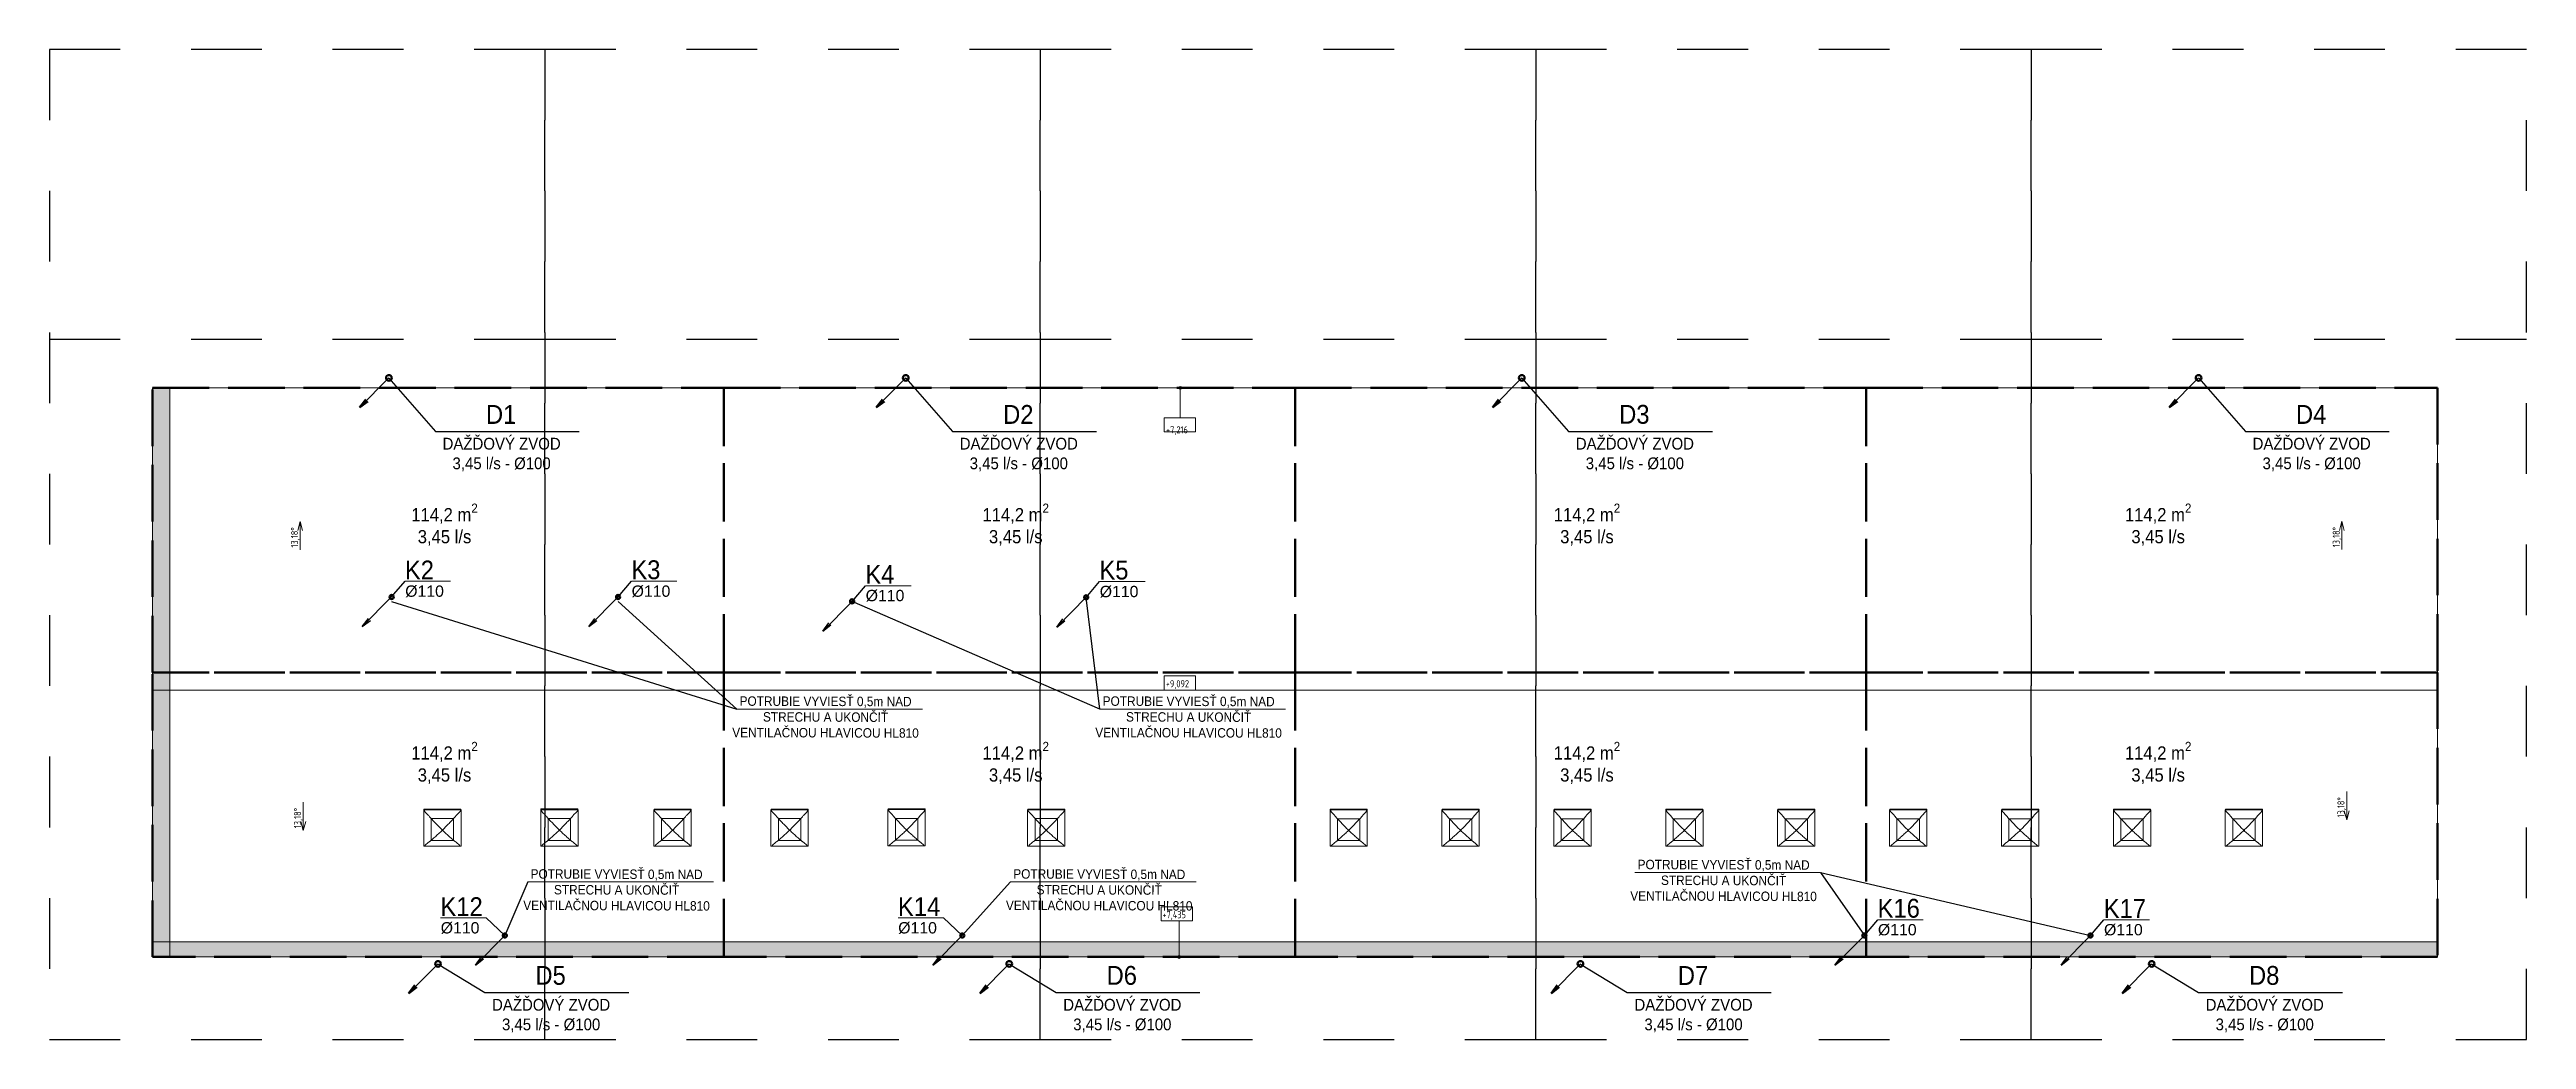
# Model space of a CAD drawing. Header units: millimetres. Extents: x 2377 to 264466, y -28213 to 61616.
# Drawn here: x 2377 to 68002, y 35366 to 61616 of the extents above; entities that cross this region are included whole.
import ezdxf
from ezdxf.lldxf.tags import DXFTag

# ---------------------------------------------------------------- set-up
doc = ezdxf.new("R2010")
doc.units = ezdxf.units.MM
for name, pattern in [('ACAD_ISO04W100', [30.5, 24, -3, 0.5, -3]), ('Carkovana 2x', [0.4, 0.3, -0.1]), ('Čiarkovaná 3mm', [6, 3, -3])]:
    doc.linetypes.add(name, pattern=pattern)
doc.layers.get('0').update_dxf_attribs({"color": 8})
for name, color, linetype in [('_60992', 7, 'Continuous'), ('IS_Popisy_úseků_Vodovod', 7, 'SOLID'), ('ZT_SMER STUPANIA', 4, 'Continuous'), ('ZTI_popis Pluvia 150', 7, 'Continuous')]:
    doc.layers.add(name, color=color, linetype=linetype)
for name, color, linetype, lineweight in [('_Lines_', 7, 'Continuous', 9), ('Detail Items', 8, 'Continuous', 9), ('Frame_Mullion', 8, 'Continuous', 20), ('Glass', 174, 'Continuous', 9), ('Roofs', 7, 'Continuous', 9), ('Spot Elevations', 8, 'Continuous', 9), ('Spot Slopes', 7, 'Continuous', 9), ('ZTI- PRÍVOD STUDENEJ VODY', 5, 'ACAD_ISO04W100', 50), ('ZTI-popis', 7, 'Continuous', 20), ('ZTI_pluvia', 4, 'Continuous', 50), ('ZTI_S_KANAL', 30, 'Continuous', 50)]:
    doc.layers.add(name, color=color, linetype=linetype, lineweight=lineweight)
doc.layers.add('NETLAC', color=240, linetype='Čiarkovaná 3mm', plot=False, transparency=0.1)
doc.styles.add('Arial', font='arial.ttf', dxfattribs={"height": 89.296875})
doc.styles.add('ISOCPEUR_1', font='isocpeur.ttf', dxfattribs={"width": 0.8, "height": 225})
doc.styles.add('Popis_ZTI', font='arial.ttf', dxfattribs={"width": 0.9, "height": 125})
doc.styles.add('Simplex', font='simplex.shx', dxfattribs={"width": 0.7})
doc.styles.add('Style-Arial', font='arial.ttf')
tags = doc.linetypes.add('SOLID', pattern=[10, 10, 0]).pattern_tags.tags
tags[6:7] = [DXFTag(74, 4), DXFTag(75, 0), DXFTag(340, '0'), DXFTag(46, 0.0), DXFTag(50, 0.0), DXFTag(44, 0.0), DXFTag(45, 0.0)]
tags[4:5] = [DXFTag(74, 4), DXFTag(75, 0), DXFTag(340, '0'), DXFTag(46, 0.0), DXFTag(50, 0.0), DXFTag(44, 0.0), DXFTag(45, 0.0)]

msp = doc.modelspace()

# ---------------------------------------------------------------- texts
at = {"layer": 'IS_Popisy_úseků_Vodovod', "color": 159, "ltscale": 10, "true_color": 0x22346e, "char_height": 350, "width": 1934.87, "attachment_point": 9, "style": 'Popis_ZTI'}
for insert in [(13809, 48458), (28943, 48458), (44077, 48458), (59211, 48458), (13809, 42140), (28943, 42140), (44077, 42140), (59211, 42140)]:
    msp.add_mtext('\\A1;\\pxqc;{\\C154;114,2 m\\H0.7x;\\S2^ ;\\H1.42857x;\\P3,45 l/s }', dxfattribs=dict(at, insert=insert))
at = {"layer": 'IS_Popisy_úseků_Vodovod', "ltscale": 10, "char_height": 500, "width": 3746.13, "attachment_point": 9, "style": 'Style-Arial'}
for s, insert in [('\\pxql;{\\W0.9;K2}', (15539, 47564)), ('\\pxql;{\\W0.9;K3}', (21539, 47564)), ('\\pxql;{\\W0.9;K4}', (27739, 47448)), ('\\pxql;{\\W0.9;K5}', (33940, 47555)), ('\\pxql;{\\W0.9;K12}', (16482, 38638)), ('\\pxql;{\\W0.9;K14}', (28602, 38638)), ('\\pxql;{\\W0.9;K16}', (54558, 38588)), ('\\pxql;{\\W0.9;K17}', (60548, 38588))]:
    msp.add_mtext(s, dxfattribs=dict(at, insert=insert))
at = {"layer": 'IS_Popisy_úseků_Vodovod', "ltscale": 10, "char_height": 300, "attachment_point": 7, "style": 'Style-Arial'}
for insert in [(11800, 47093), (17799, 47093), (24000, 46976), (30201, 47083), (12742, 38166), (24862, 38166), (50819, 38116), (56809, 38116)]:
    msp.add_mtext('\\A1;%%C110', dxfattribs=dict(at, insert=insert))
at = {"layer": 'ZTI-popis', "color": 7, "ltscale": 0.04, "attachment_point": 5}
for s, insert, char_height, width, rotation, style in [('{\\fArial|b0|i0|c238|p34;\\W0.9;D1}', (14342, 51939), 500, 2813.09, 359.96278, 'Simplex'), ('{\\fArial|b0|i0|c238|p34;\\W0.9;D2}', (28044, 51939), 500, 2813.09, 359.96278, 'Simplex'), ('{\\fArial|b0|i0|c238|p34;\\W0.9;D3}', (44366, 51939), 500, 2813.09, 359.96278, 'Simplex'), ('{\\fArial|b0|i0|c238|p34;\\W0.9;D4}', (62297, 51939), 500, 2813.09, 359.96278, 'Simplex'), ('\\pxi1.36829,qc;{\\fArial|b0|i0|c238|p34;\\W0.90909;\\C250;DAŽĎOVÝ ZVOD \\P3,45 l/s - %%C100}', (14141, 50874), 312.5, 11837.47, 0.0013, 'Simplex'), ('\\pxi1.36829,qc;{\\fArial|b0|i0|c238|p34;\\W0.90909;\\C250;DAŽĎOVÝ ZVOD \\P3,45 l/s - %%C100}', (27843, 50874), 312.5, 11837.47, 0.0013, 'Simplex'), ('\\pxi1.36829,qc;{\\fArial|b0|i0|c238|p34;\\W0.90909;\\C250;DAŽĎOVÝ ZVOD \\P3,45 l/s - %%C100}', (44166, 50874), 312.5, 11837.47, 0.0013, 'Simplex'), ('\\pxi1.36829,qc;{\\fArial|b0|i0|c238|p34;\\W0.90909;\\C250;DAŽĎOVÝ ZVOD \\P3,45 l/s - %%C100}', (62097, 50874), 312.5, 11837.47, 0.0013, 'Simplex'), ('{\\W0.9;POTRUBIE VYVIESŤ 0,5m NAD STRECHU A UKONČIŤ \\PVENTILAČNOU HLAVICOU HL810 }', (22937, 43914), 250, 5288.37, 359.82741, 'Arial'), ('{\\W0.9;POTRUBIE VYVIESŤ 0,5m NAD STRECHU A UKONČIŤ \\PVENTILAČNOU HLAVICOU HL810 }', (32556, 43914), 250, 5288.37, 359.82741, 'Arial'), ('{\\W0.9;POTRUBIE VYVIESŤ 0,5m NAD STRECHU A UKONČIŤ \\PVENTILAČNOU HLAVICOU HL810 }', (46730, 39581), 250, 5288.37, 359.82741, 'Arial'), ('{\\W0.9;POTRUBIE VYVIESŤ 0,5m NAD STRECHU A UKONČIŤ \\PVENTILAČNOU HLAVICOU HL810 }', (17400, 39331), 250, 5288.37, 359.82741, 'Arial'), ('{\\W0.9;POTRUBIE VYVIESŤ 0,5m NAD STRECHU A UKONČIŤ \\PVENTILAČNOU HLAVICOU HL810 }', (30188, 39331), 250, 5288.37, 359.82741, 'Arial'), ('{\\fArial|b0|i0|c238|p34;\\W0.9;D5}', (15652, 37062), 500, 2813.09, 359.96278, 'Simplex'), ('{\\fArial|b0|i0|c238|p34;\\W0.9;D6}', (30786, 37062), 500, 2813.09, 359.96278, 'Simplex'), ('{\\fArial|b0|i0|c238|p34;\\W0.9;D7}', (45920, 37062), 500, 2813.09, 359.96278, 'Simplex'), ('{\\fArial|b0|i0|c238|p34;\\W0.9;D8}', (61053, 37062), 500, 2813.09, 359.96278, 'Simplex'), ('\\pxi1.36829,qc;{\\fArial|b0|i0|c238|p34;\\W0.90909;\\C250;DAŽĎOVÝ ZVOD \\P3,45 l/s - %%C100}', (15452, 35997), 312.5, 11837.47, 0.0013, 'Simplex'), ('\\pxi1.36829,qc;{\\fArial|b0|i0|c238|p34;\\W0.90909;\\C250;DAŽĎOVÝ ZVOD \\P3,45 l/s - %%C100}', (30586, 35997), 312.5, 11837.47, 0.0013, 'Simplex'), ('\\pxi1.36829,qc;{\\fArial|b0|i0|c238|p34;\\W0.90909;\\C250;DAŽĎOVÝ ZVOD \\P3,45 l/s - %%C100}', (45720, 35997), 312.5, 11837.47, 0.0013, 'Simplex'), ('\\pxi1.36829,qc;{\\fArial|b0|i0|c238|p34;\\W0.90909;\\C250;DAŽĎOVÝ ZVOD \\P3,45 l/s - %%C100}', (60853, 35997), 312.5, 11837.47, 0.0013, 'Simplex')]:
    msp.add_mtext(s, dxfattribs=dict(at, insert=insert, char_height=char_height, width=width, rotation=rotation, style=style))

# ---------------------------------------------------------------- blocks, each defined once
blk = doc.blocks.new('Roof-Windows_VELUX_CFP_ISD - CFP size 800x800 _080080_-4889044-3NP_1_')
at = {"layer": 'Frame_Mullion', "color": 252}
for p, q in [((517, -11534), (1497, -11534)), ((517, -11534), (534, -11554)), ((517, -11554), (517, -11534)), ((1497, -11534), (1481, -11554)), ((1497, -11534), (1497, -11554))]:
    blk.add_line(p, q, dxfattribs=at)
at = {"layer": 'Glass', "color": 252}
for p, q in [((511, -12517), (511, -11554)), ((511, -11554), (1500, -11554)), ((538, -11597), (511, -11554)), ((630, -11693), (553, -11615)), ((667, -11738), (643, -11707)), ((708, -11786), (708, -12366)), ((1303, -11786), (708, -11786)), ((708, -11786), (708, -12366)), ((1303, -11786), (708, -11786)), ((1303, -12366), (1303, -11786)), ((1303, -12366), (1303, -11786)), ((1368, -11707), (1344, -11738)), ((1458, -11615), (1381, -11693)), ((1500, -11554), (1473, -11597)), ((1500, -11554), (1500, -12517)), ((630, -12424), (553, -12496)), ((667, -12398), (643, -12413)), ((708, -12366), (1303, -12366)), ((708, -12366), (1303, -12366)), ((1003, -12093), (1003, -12098)), ((1008, -12093), (1003, -12093)), ((1008, -12093), (1003, -12093)), ((1003, -12093), (1003, -12098)), ((1003, -12098), (1008, -12098)), ((1003, -12098), (1008, -12098)), ((1008, -12098), (1008, -12093)), ((1008, -12098), (1008, -12093)), ((1344, -12398), (1368, -12413)), ((1381, -12424), (1458, -12496)), ((538, -12508), (511, -12517)), ((1500, -12517), (511, -12517)), ((1473, -12508), (1500, -12517))]:
    blk.add_line(p, q, dxfattribs=at)
for points, knots in [([(553, -11615), (551, -11613), (549, -11611), (546, -11607), (544, -11605), (543, -11604), (542, -11602), (540, -11600), (538, -11598), (538, -11597)], [0, 0, 0, 0, 0.25, 0.375, 0.5, 0.5625, 0.625, 0.75, 1, 1, 1, 1]), ([(1473, -11597), (1472, -11598), (1471, -11600), (1469, -11602), (1467, -11604), (1466, -11606), (1465, -11608), (1462, -11611), (1459, -11613), (1458, -11615)], [-1, -1, -1, -1, -0.75, -0.625, -0.5, -0.4375, -0.375, -0.25, 0, 0, 0, 0]), ([(553, -12496), (551, -12497), (549, -12499), (546, -12502), (544, -12503), (543, -12504), (542, -12505), (540, -12507), (538, -12507), (538, -12508)], [0, 0, 0, 0, 0.25, 0.375, 0.5, 0.5625, 0.625, 0.75, 1, 1, 1, 1]), ([(1458, -12496), (1459, -12497), (1462, -12499), (1465, -12502), (1467, -12503), (1468, -12504), (1469, -12505), (1471, -12507), (1472, -12507), (1473, -12508)], [0, 0, 0, 0, 0.25, 0.375, 0.5, 0.5625, 0.625, 0.75, 1, 1, 1, 1])]:
    blk.add_open_spline(points, degree=3, knots=knots, dxfattribs=at)
for points in [[(643, -11707), (642, -11706), (640, -11704), (637, -11701), (634, -11697), (631, -11694), (630, -11693)], [(708, -11786), (702, -11780), (692, -11768), (678, -11752), (670, -11743), (667, -11738)], [(1003, -12093), (969, -12059), (902, -11990), (804, -11888), (739, -11820), (708, -11786)], [(1303, -11786), (1271, -11820), (1207, -11888), (1108, -11990), (1041, -12059), (1008, -12093)], [(1344, -11738), (1340, -11743), (1333, -11752), (1319, -11768), (1309, -11780), (1303, -11786)], [(1381, -11693), (1379, -11694), (1377, -11697), (1373, -11701), (1370, -11704), (1369, -11706), (1368, -11707)], [(643, -12413), (642, -12414), (640, -12415), (637, -12417), (634, -12420), (631, -12423), (630, -12424)], [(708, -12366), (702, -12370), (692, -12379), (678, -12390), (670, -12395), (667, -12398)], [(1003, -12098), (969, -12129), (902, -12191), (804, -12280), (739, -12338), (708, -12366)], [(1008, -12098), (1041, -12129), (1108, -12191), (1207, -12280), (1271, -12338), (1303, -12366)], [(1303, -12366), (1309, -12370), (1319, -12379), (1333, -12390), (1341, -12395), (1344, -12398)], [(1368, -12413), (1369, -12414), (1370, -12415), (1373, -12417), (1377, -12420), (1379, -12423), (1381, -12424)]]:
    blk.add_open_spline(points, degree=3, dxfattribs=at)
blk = doc.blocks.new('Spot Elevations - Vyskova kota v podoryse-64578-3NP_1_')
at = {"layer": 'Spot Elevations'}
for p, q in [((-5.5, 0), (-5.5, 5)), ((-5.5, 5), (5.5, 5)), ((5.5, 0), (-5.5, 0)), ((5.5, 5), (5.5, 0))]:
    blk.add_line(p, q, dxfattribs=at)
blk = doc.blocks.new('Strecha')
at = {"layer": 'Detail Items'}
for points in [[(5568, 32555), (5568, 47644), (5108, 47644), (5108, 32555)], [(65643, 32555), (65643, 32957), (35263, 32957), (35263, 32955), (30738, 32955), (30738, 32957), (5108, 32957), (5108, 32555), (64333, 32555)]]:
    blk.add_hatch(color=252, dxfattribs=at).paths.add_polyline_path(points)
at = {"layer": 'Spot Elevations'}
h = blk.add_hatch(color=252, dxfattribs=at)
edge = h.paths.add_edge_path()
edge.add_arc((32336, 47644), 37.5, 0, 360)
h = blk.add_hatch(color=252, dxfattribs=at)
edge = h.paths.add_edge_path()
edge.add_arc((32306, 32555), 37.5, 0, 360)
at = {"layer": '_Lines_', "color": 252}
for p, q in [((5568, 47644), (5108, 47644)), ((5108, 47644), (5108, 32555)), ((5568, 32555), (5568, 47644)), ((65643, 32957), (5108, 32957)), ((5108, 32957), (5108, 32555)), ((65643, 32555), (65643, 32957)), ((5108, 32555), (65643, 32555)), ((5108, 32555), (5568, 32555))]:
    blk.add_line(p, q, dxfattribs=at)
at = {"layer": 'Roofs', "color": 252}
for p, q in [((5108, 47644), (5108, 32555)), ((65643, 47644), (5108, 47644)), ((65643, 47644), (65643, 46709)), ((65643, 32555), (65643, 46709)), ((65643, 39632), (5108, 39632)), ((5108, 32555), (65643, 32555))]:
    blk.add_line(p, q, dxfattribs=at)
at = {"layer": 'Spot Elevations', "color": 252}
for p, q in [((32336, 47644), (32336, 46849)), ((32336, 46849), (32325, 46849)), ((32306, 33509), (32245, 33509)), ((32306, 32555), (32306, 33509))]:
    blk.add_line(p, q, dxfattribs=at)
for centre in [(32336, 47644), (32306, 32555)]:
    blk.add_circle(centre, 37.5, dxfattribs=at)
at = {"layer": 'Spot Slopes', "color": 252}
for p, q in [((9018, 44096), (8954, 43858)), ((9018, 44096), (9082, 43858)), ((9018, 43346), (9018, 44096)), ((63112, 44105), (63049, 43866)), ((63112, 44105), (63176, 43866)), ((63112, 43355), (63112, 44105)), ((63239, 36940), (63239, 36190)), ((9099, 35905), (9035, 36144)), ((9099, 36655), (9099, 35905)), ((9099, 35905), (9163, 36144)), ((63239, 36190), (63176, 36428)), ((63239, 36190), (63303, 36428))]:
    blk.add_line(p, q, dxfattribs=at)
at = {"layer": 'Frame_Mullion', "color": 252}
for p in [(11780, 48010), (14880, 48012), (17880, 48010), (20980, 48010), (24080, 48015), (27780, 48010), (35791, 48006), (38756, 48006), (41721, 48006), (44686, 48006), (47651, 48006), (50616, 48006), (53581, 48006), (56546, 48006), (59511, 48006)]:
    blk.add_blockref('Roof-Windows_VELUX_CFP_ISD - CFP size 800x800 _080080_-4889044-3NP_1_', p, dxfattribs=at)
at = {"layer": 'Spot Elevations', "color": 252, "extrusion": (0, 0, -1), "xscale": 74.99999999999996, "yscale": 74.99999999999996, "zscale": 74.99999999999996, "rotation": 180}
blk.add_blockref('Spot Elevations - Vyskova kota v podoryse-64578-3NP_1_', (-32325, 46849), dxfattribs=at)
at = {"layer": 'Spot Elevations', "color": 252, "xscale": 74.99999999999996, "yscale": 74.99999999999996, "zscale": 74.99999999999996}
for p in [(32325, 39632), (32245, 33509)]:
    blk.add_blockref('Spot Elevations - Vyskova kota v podoryse-64578-3NP_1_', p, dxfattribs=at)
at = {"layer": 'Spot Elevations', "color": 252, "char_height": 187.5, "attachment_point": 1, "line_spacing_factor": 1.149209, "style": 'ISOCPEUR_1'}
for s, insert, width in [('+7,216', (31957, 46625), 817.9), ('+9,092', (31951, 39892), 862.71), ('+7,435', (31861, 33769), 885.12)]:
    blk.add_mtext(s, dxfattribs=dict(at, insert=insert, width=width))
at = {"layer": 'Spot Slopes', "color": 252, "char_height": 187.5, "width": 750.67, "attachment_point": 1, "rotation": 90, "line_spacing_factor": 1.149209, "style": 'ISOCPEUR_1'}
for insert in [(8773, 43409), (62868, 43417), (8854, 35968), (62994, 36252)]:
    blk.add_mtext('13,18°', dxfattribs=dict(at, insert=insert))
blk = doc.blocks.new('netlac')
at = {"layer": 'NETLAC', "ltscale": 500}
for p, q in [((83851, 26406), (73351, 26406)), ((73351, 26406), (73351, 5406)), ((83851, 5406), (83851, 26406)), ((83851, 20256), (73351, 20256)), ((73351, 5406), (83851, 5406))]:
    blk.add_line(p, q, dxfattribs=at)
blk = doc.blocks.new('šipka')
at = {"layer": 'ZTI_pluvia', "color": 146, "lineweight": 25, "true_color": 0x105689}
blk.add_line((-500735337, -1209381827), (-500736896, -1209383400), dxfattribs=at)
at = {"layer": 'ZTI_pluvia', "color": 146, "true_color": 0x105689}
for q in [(-500736570, -1209382963), (-500736462, -1209383070)]:
    blk.add_line((-500736896, -1209383400), q, dxfattribs=at)
blk = doc.blocks.new('asasdasdasd')
at = {"layer": 'ZT_SMER STUPANIA', "color": 30, "linetype": 'Continuous'}
blk.add_line((26683, 6886), (25904, 6099), dxfattribs=at)
at = {"layer": 'ZT_SMER STUPANIA', "color": 30, "linetype": 'Continuous', "lineweight": 30}
for q in [(26067, 6317), (26121, 6264)]:
    blk.add_line((25904, 6099), q, dxfattribs=at)

# ---------------------------------------------------------------- linework, layer by layer
at = {"color": 0}
for p, q in [((11441, 47099), (11795, 47516)), ((17440, 47099), (17794, 47516)), ((23641, 46983), (23995, 47399)), ((29842, 47089), (30196, 47506)), ((11441, 46983), (20583, 44126)), ((20583, 44126), (17440, 46983)), ((30203, 44126), (23641, 46983)), ((30203, 44126), (29842, 47089)), ((15047, 39542), (14440, 38123)), ((27834, 39542), (26560, 38123)), ((49297, 39792), (50460, 38123)), ((49297, 39792), (56450, 38123)), ((13945, 38589), (14440, 38123)), ((26065, 38589), (26560, 38123)), ((50460, 38123), (50814, 38539)), ((56450, 38123), (56804, 38539))]:
    msp.add_line(p, q, dxfattribs=at)
at = {"color": 7, "lineweight": 18, "transparency": 33554687}
for p, q in [((11795, 47516), (13002, 47516)), ((17794, 47516), (19001, 47516)), ((23995, 47399), (25202, 47399)), ((30196, 47506), (31403, 47506)), ((12738, 38589), (13945, 38589)), ((24858, 38589), (26065, 38589)), ((50814, 38539), (52021, 38539)), ((56804, 38539), (58011, 38539))]:
    msp.add_line(p, q, dxfattribs=at)
at = {"color": 116, "linetype": 'Carkovana 2x', "lineweight": 50, "ltscale": 5000, "true_color": 0x136734}
for points in [[(5108, 52644), (20241, 52644), (20241, 45099), (5108, 45099)], [(20241, 52644), (35375, 52644), (35375, 45099), (20241, 45099)], [(35375, 52644), (50509, 52644), (50509, 45099), (35375, 45099)], [(50509, 52644), (65643, 52644), (65643, 45099), (50509, 45099)], [(5108, 45099), (20241, 45099), (20241, 37555), (5108, 37555)], [(20241, 45099), (35375, 45099), (35375, 37555), (20241, 37555)], [(35375, 45099), (50509, 45099), (50509, 37555), (35375, 37555)], [(50509, 45099), (65643, 45099), (65643, 37555), (50509, 37555)]]:
    msp.add_lwpolyline(points, close=True, dxfattribs=at)
at = {"layer": '_60992', "color": 146, "lineweight": 50, "true_color": 0x105689}
for centre in [(11369, 52908), (25062, 52908), (41384, 52908), (59315, 52908), (12670, 37371), (27804, 37371), (42938, 37371), (58072, 37371)]:
    msp.add_circle(centre, 75, dxfattribs=at)
at = {"layer": 'ZTI-popis', "color": 7}
for p, q in [((25504, 44126), (20583, 44126)), ((35123, 44126), (30203, 44126)), ((19967, 39542), (15047, 39542)), ((32754, 39542), (27834, 39542)), ((49297, 39792), (44377, 39792))]:
    msp.add_line(p, q, dxfattribs=at)
at = {"layer": 'ZTI_popis Pluvia 150', "color": 250, "ltscale": 20}
for p, q in [((11364, 52903), (12601, 51488)), ((25066, 52903), (26303, 51488)), ((41388, 52903), (42625, 51488)), ((59320, 52903), (60556, 51488)), ((12601, 51488), (16412, 51488)), ((26303, 51488), (30114, 51488)), ((42625, 51488), (46436, 51488)), ((60556, 51488), (64368, 51488)), ((12675, 37366), (13911, 36611)), ((27808, 37366), (29045, 36611)), ((42942, 37366), (44179, 36611)), ((58076, 37366), (59313, 36611)), ((13911, 36611), (17723, 36611)), ((29045, 36611), (32857, 36611)), ((44179, 36611), (47990, 36611)), ((59313, 36611), (63124, 36611))]:
    msp.add_line(p, q, dxfattribs=at)
at = {"layer": 'ZTI_S_KANAL', "color": 30, "ltscale": 50}
for centre in [(11441, 47099), (17440, 47099), (23641, 46983), (29842, 47089), (14440, 38123), (26560, 38123), (50460, 38123), (56450, 38123)]:
    msp.add_circle(centre, 55, dxfattribs=at)

# ---------------------------------------------------------------- block references
at = {"color": 0, "xscale": 1.25, "yscale": 1.25, "zscale": 1.25}
for p in [(-89312, 28608), (-76187, 28608), (-63062, 28608), (-49937, 28608), (-36812, 28608)]:
    msp.add_blockref('netlac', p, dxfattribs=at)
at = {"color": 0}
msp.add_blockref('Strecha', (0, 5000), dxfattribs=at)
at = {"layer": '_60992', "color": 3, "xscale": 0.5, "yscale": 0.5, "zscale": 0.5}
for p in [(250379038, 604743821), (250392730, 604743821), (250409052, 604743821), (250426984, 604743821), (250380339, 604728285), (250395473, 604728285), (250410606, 604728285), (250425740, 604728285)]:
    msp.add_blockref('šipka', p, dxfattribs=at)
at = {"layer": 'ZTI- PRÍVOD STUDENEJ VODY'}
for p in [(-15242, 40213), (-9243, 40213), (-3042, 40097), (3159, 40204), (-12243, 31237), (-123, 31237), (23777, 31237), (29767, 31237)]:
    msp.add_blockref('asasdasdasd', p, dxfattribs=at)

msp.set_redraw_order([(e.dxf.handle, doc.entitydb.next_handle()) for e in msp.query("TEXT MTEXT ATTDEF DIMENSION ARC_DIMENSION")])  # texts and dimensions are drawn at this point

doc.saveas('drawing.dxf')
